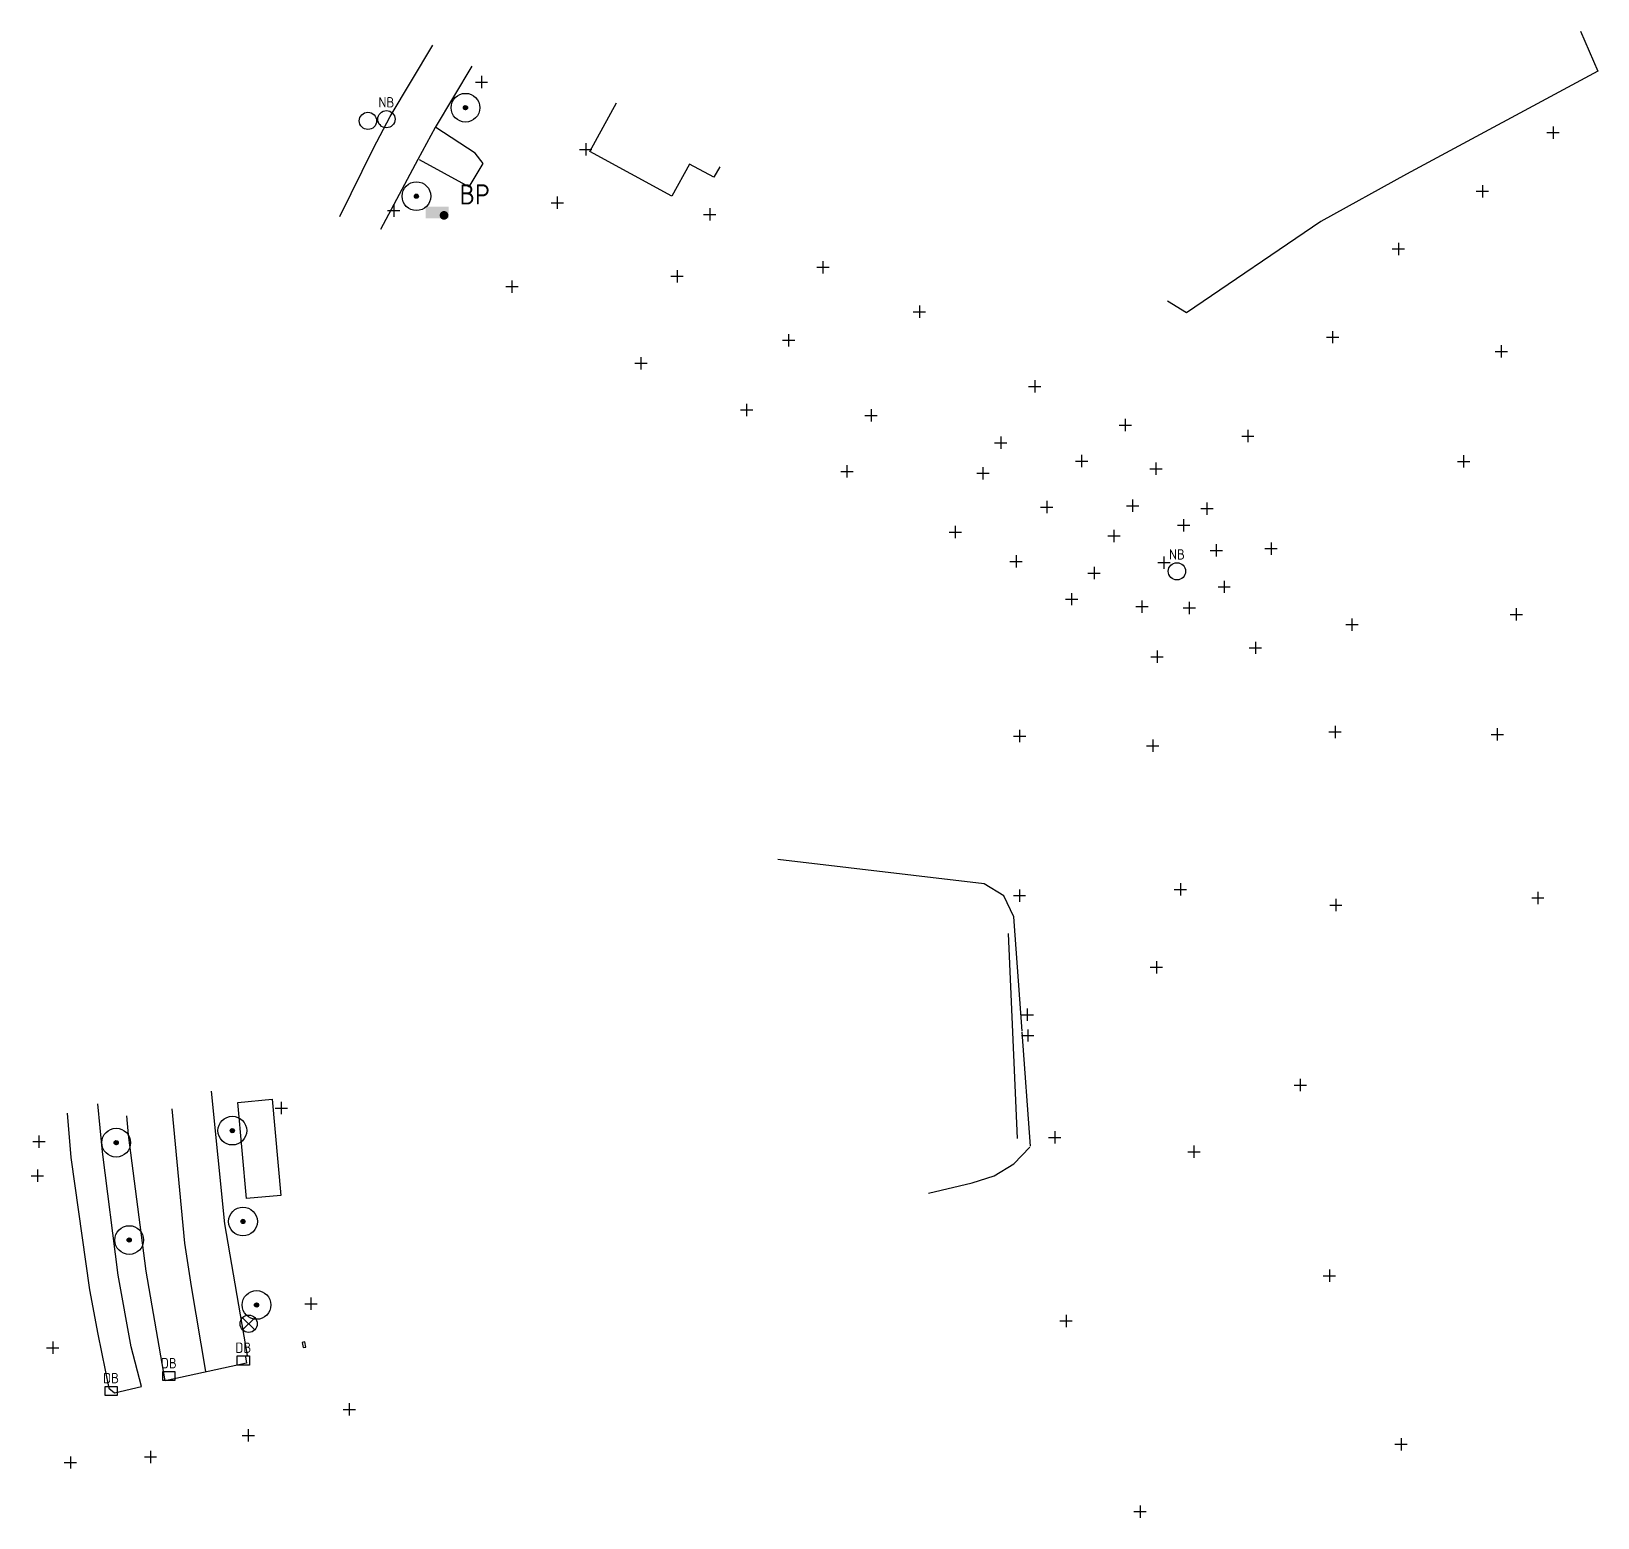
# Model space of a CAD drawing. Header units: metres. Extents: x 119223 to 119845, y 6148385 to 6148707.
# Drawn here: x 119496.2 to 119632.4, y 6148440.6 to 6148569.9 of the extents above; entities that cross this region are included whole.
import ezdxf
from ezdxf.enums import TextEntityAlignment as Align

# ---------------------------------------------------------------- set-up
doc = ezdxf.new("R2010")
doc.units = ezdxf.units.M
for name, color, linetype in [('ANL_ASF', 7, 'Continuous'), ('ANL_BTM', 7, 'Continuous'), ('ANL_MST', 7, 'Continuous'), ('ASF', 7, 'Continuous'), ('BYGG_HHL', 7, 'Continuous'), ('EL_BEL', 1, 'Continuous'), ('EL_BEL_500', 1, 'Continuous'), ('EL_BEL_NR_500', 1, 'Continuous'), ('EL_ELE', 7, 'Continuous'), ('TERR_AHZ', 1, 'Continuous'), ('TERR_AHZ_500', 1, 'Continuous'), ('TERR_ATL', 7, 'Continuous'), ('VA_B40', 1, 'Continuous'), ('VA_B40_500', 1, 'Continuous'), ('VA_DB', 1, 'Continuous'), ('VA_DB_500', 1, 'Continuous'), ('VA_DB_500T', 1, 'Continuous'), ('VA_DSB', 1, 'Continuous'), ('VA_DSB_500', 1, 'Continuous'), ('VA_DSB_500T', 1, 'Continuous'), ('VA_NB', 1, 'Continuous'), ('VA_NB_500', 1, 'Continuous'), ('VA_NB_500T', 1, 'Continuous'), ('VA_VBP', 1, 'Continuous'), ('VA_VBP_500', 1, 'Continuous'), ('VAG_GBA', 7, 'Continuous'), ('VAG_VKA', 7, 'Continuous'), ('VAG_VM', 7, 'Continuous'), ('VEG_LTA', 1, 'Continuous'), ('VEG_LTA_500', 1, 'Continuous'), ('VEG_LTA_500T', 1, 'Continuous')]:
    doc.layers.add(name, color=color, linetype=linetype)
doc.styles.add('iso', font='iso.shx')

# ---------------------------------------------------------------- blocks, each defined once
blk = doc.blocks.new('TERR_AHZ')
at = {"layer": 'TERR_AHZ_500'}
for points in [[(-0.535, 0), (0.535, 0)], [(0, 0.535), (0, -0.535)]]:
    blk.add_lwpolyline(points, dxfattribs=at)
blk = doc.blocks.new('VA_DB')
at = {"layer": 'VA_DB_500', "flags": 128}
blk.add_lwpolyline([(-0.525, 0.39375), (0.525, 0.39375), (0.525, -0.39375), (-0.525, -0.39375)], close=True, dxfattribs=at)
at = {"layer": 'VA_DB_500T', "style": 'iso'}
blk.add_text('DB', height=0.9, dxfattribs=at).set_placement((0, 0.39375), align=Align.BOTTOM_CENTER)
blk = doc.blocks.new('VEG_LTA')
at = {"layer": 'VEG_LTA_500'}
for points in [[(-0.02, 0.18), (-0.18, 0.02)], [(-0.17, -0.06), (0.06, 0.17)], [(0.12, 0.14), (-0.14, -0.12)], [(-0.09, -0.16), (0.16, 0.09)], [(0.18, 0.02), (-0.02, -0.18)], [(0.09, -0.15), (0.15, -0.09)]]:
    blk.add_lwpolyline(points, dxfattribs=at)
for radius in [1.25, 0.18]:
    blk.add_circle((0, 0), radius, dxfattribs=at)
at = {"layer": 'VEG_LTA_500T', "style": 'iso'}
blk.add_attdef('ARTBET/STAMDIAMETER', text='', height=1.25, dxfattribs=at).set_placement((-0.95, 1.05), align=Align.BOTTOM_LEFT)
blk = doc.blocks.new('EL_BEL')
at = {"layer": 'EL_BEL_500'}
for p, q in [((-0.53, 0.53), (0.53, -0.53)), ((0.53, 0.53), (-0.53, -0.53))]:
    blk.add_line(p, q, dxfattribs=at)
blk.add_circle((0, 0), 0.75, dxfattribs=at)
at = {"layer": 'EL_BEL_NR_500', "style": 'iso'}
blk.add_attdef('G', (0.89, 0.04), '', height=1.25, dxfattribs=at)
blk = doc.blocks.new('VA_NB')
at = {"layer": 'VA_NB_500'}
blk.add_circle((0, 0), 0.75, dxfattribs=at)
at = {"layer": 'VA_NB_500T', "style": 'iso'}
blk.add_text('NB', height=0.9, dxfattribs=at).set_placement((0, 0.75), align=Align.BOTTOM_CENTER)
blk = doc.blocks.new('VA_VBP')
at = {"layer": 'VA_VBP_500'}
blk.add_solid([(-1, 0.5), (-1, -0.5), (1, 0.5), (1, -0.5)], dxfattribs=at)
blk = doc.blocks.new('VA_DSB')
at = {"layer": 'VA_DSB_500', "const_width": 0.375}
blk.add_lwpolyline([(-0.19, 0, 1), (0.19, 0, 1)], format="xyb", close=True, dxfattribs=at)
at = {"layer": 'VA_DSB_500T', "style": 'iso'}
blk.add_text('BP', height=1.75, dxfattribs=at).set_placement((1.35, 0.95))
blk = doc.blocks.new('VA_B40')
at = {"layer": 'VA_B40_500'}
blk.add_circle((0, 0), 0.75, dxfattribs=at)

msp = doc.modelspace()

# ---------------------------------------------------------------- linework, layer by layer
at = {"layer": 'ANL_ASF', "color": 2}
for points in [[(119630.9317, 6148569.9189, 0), (119632.4141, 6148566.4518, 0), (119615.7889, 6148557.5009, 0), (119608.3345, 6148553.3795, 0), (119596.6506, 6148545.4249, 0), (119595.0153, 6148546.4551, 0)], [(119529.9395, 6148558.7818, 0), (119534.2684, 6148556.4053, 0), (119535.4952, 6148558.4264, 0), (119534.8033, 6148559.318, 0), (119531.3761, 6148561.5446, 0)]]:
    msp.add_polyline3d(points, dxfattribs=at)
at = {"layer": 'ANL_BTM', "color": 2}
for points in [[(119582.354, 6148482.941, 0), (119581.651, 6148492.884, 0), (119580.775, 6148494.702, 0), (119579.048, 6148495.773, 0), (119561.108, 6148497.87, 0)], [(119583.102, 6148472.931, 0), (119582.374, 6148482.87, 0)], [(119574.208, 6148468.858, 0), (119578.019, 6148469.759, 0), (119579.942, 6148470.348, 0), (119581.646, 6148471.412, 0), (119583.046, 6148472.862, 0)]]:
    msp.add_polyline3d(points, dxfattribs=at)
at = {"layer": 'ANL_MST', "color": 2}
msp.add_polyline3d([(119556.0641, 6148558.1423, 0), (119555.5477, 6148557.2263, 0), (119553.4495, 6148558.3495, 0), (119551.8985, 6148555.5888, 0), (119544.7666, 6148559.4585, 0), (119547.1014, 6148563.7105, 0)], dxfattribs=at)
at = {"layer": 'ASF', "color": 2}
msp.add_polyline3d([(119514.8164, 6148454.6026, 0), (119514.9121, 6148454.0541, 0), (119507.8376, 6148452.5374, 0)], dxfattribs=at)
at = {"layer": 'BYGG_HHL', "color": 2}
msp.add_polyline3d([(119514.9204, 6148468.3827, 0), (119514.1535, 6148476.7487, 0), (119517.14, 6148477.0334, 0), (119517.9079, 6148468.6566, 0), (119514.9204, 6148468.3827, 0)], dxfattribs=at)
at = {"layer": 'EL_ELE', "color": 2}
msp.add_polyline3d([(119519.8513, 6148455.4144, 0), (119520.0787, 6148455.4571, 0), (119519.9696, 6148455.9252, 0), (119519.7602, 6148455.8619, 0), (119519.8513, 6148455.4144, 0)], dxfattribs=at)
at = {"layer": 'TERR_ATL', "color": 2}
msp.add_polyline3d([(119581.149, 6148491.432, 0), (119581.925, 6148473.62, 0)], dxfattribs=at)
at = {"layer": 'VAG_GBA', "color": 2}
msp.add_polyline3d([(119499.3252, 6148475.8178, 0), (119499.6409, 6148471.9461, 0), (119501.2537, 6148460.4493, 0), (119501.9708, 6148456.5913, 0), (119502.9483, 6148451.8906, 0), (119503.445, 6148451.4912, 0), (119505.7901, 6148452.0416, 0), (119504.8796, 6148455.4742, 0), (119503.74, 6148461.7306, 0), (119502.3828, 6148472.4504, 0), (119501.9883, 6148476.6192, 0)], dxfattribs=at)
at = {"layer": 'VAG_VKA', "color": 2}
for points in [[(119534.5133, 6148566.8902, 0), (119531.3218, 6148561.5499, 0), (119529.7994, 6148558.7662, 0), (119526.5516, 6148552.6721, 0)], [(119511.8384, 6148477.7352, 0), (119512.9963, 6148466.1842, 0), (119514.9613, 6148454.7205, 0), (119514.8164, 6148454.6026, 0)], [(119507.8376, 6148452.5374, 0), (119506.1823, 6148462.0809, 0), (119504.6445, 6148473.9197, 0), (119504.5098, 6148475.5744, 0)]]:
    msp.add_polyline3d(points, dxfattribs=at)
at = {"layer": 'VAG_VM', "color": 2}
for points in [[(119523.0178, 6148553.82, 0), (119525.9683, 6148559.7557, 0), (119527.417, 6148562.5182, 0), (119531.1179, 6148568.7006, 0)], [(119508.4146, 6148476.2005, 0), (119509.5054, 6148464.4958, 0), (119510.0874, 6148460.7406, 0), (119511.3352, 6148453.3363, 0)]]:
    msp.add_polyline3d(points, dxfattribs=at)

# ---------------------------------------------------------------- block references
at = {"layer": 'EL_BEL', "color": 2}
msp.add_blockref('EL_BEL', (119515.1002, 6148457.4916), dxfattribs=at)
at = {"layer": 'TERR_AHZ', "color": 2}
for p in [(119535.346, 6148565.502), (119628.5369, 6148561.1145), (119544.415, 6148559.652), (119622.387, 6148556.003), (119527.717, 6148554.32), (119541.941, 6148555.009), (119555.194, 6148553.995), (119615.079, 6148550.984), (119565.038, 6148549.389), (119537.998, 6148547.709), (119552.356, 6148548.608), (119573.432, 6148545.53), (119609.364, 6148543.314), (119562.047, 6148543.042), (119624.023, 6148542.073), (119549.217, 6148541.043), (119583.457, 6148539.031), (119558.407, 6148536.988), (119569.224, 6148536.511), (119591.332, 6148535.67), (119580.497, 6148534.128), (119601.99, 6148534.716), (119587.53, 6148532.532), (119620.756, 6148532.508), (119567.125, 6148531.641), (119578.956, 6148531.47), (119593.995, 6148531.874), (119584.503, 6148528.532), (119591.963, 6148528.655), (119598.428, 6148528.403), (119596.4, 6148526.953), (119576.546, 6148526.363), (119590.341, 6148526.028), (119599.244, 6148524.767), (119604.011, 6148524.924), (119581.841, 6148523.805), (119594.689, 6148523.703), (119588.625, 6148522.795), (119599.933, 6148521.595), (119586.666, 6148520.524), (119592.775, 6148519.883), (119596.895, 6148519.757), (119625.334, 6148519.2), (119611.047, 6148518.308), (119602.649, 6148516.289), (119594.102, 6148515.516), (119582.146, 6148508.612), (119609.575, 6148508.973), (119623.686, 6148508.755), (119593.725, 6148507.769), (119582.133, 6148494.737), (119596.128, 6148495.273), (119627.211, 6148494.534), (119609.643, 6148493.907), (119594.035, 6148488.497), (119582.805, 6148484.379), (119582.853, 6148482.568), (119606.55, 6148478.252), (119517.9367, 6148476.2509), (119496.8544, 6148473.3351), (119585.201, 6148473.708), (119597.306, 6148472.451), (119496.7334, 6148470.3725), (119609.081, 6148461.663), (119520.5191, 6148459.239), (119586.189, 6148457.743), (119498.0566, 6148455.4013), (119523.8515, 6148450.0362), (119515.0596, 6148447.7793), (119615.322, 6148447.014), (119499.5971, 6148445.4241), (119506.562, 6148445.9112), (119592.615, 6148441.158)]:
    msp.add_blockref('TERR_AHZ', p, dxfattribs=at)
at = {"layer": 'VA_B40', "color": 2}
msp.add_blockref('VA_B40', (119525.4719, 6148562.1302), dxfattribs=at)
at = {"layer": 'VA_DB', "color": 2}
for p in [(119514.6375, 6148454.2979), (119508.155, 6148452.9507), (119503.1351, 6148451.6502)]:
    msp.add_blockref('VA_DB', p, dxfattribs=at)
at = {"layer": 'VA_DSB', "color": 2}
msp.add_blockref('VA_DSB', (119532.0897, 6148553.9092), dxfattribs=at)
at = {"layer": 'VA_NB', "color": 2}
for p in [(119527.0801, 6148562.2746), (119595.8259, 6148522.9478)]:
    msp.add_blockref('VA_NB', p, dxfattribs=at)
at = {"layer": 'VA_VBP', "color": 2}
msp.add_blockref('VA_VBP', (119531.4934, 6148554.1558), dxfattribs=at)
at = {"layer": 'VEG_LTA', "color": 2}
for p in [(119533.9511, 6148563.2721), (119529.6873, 6148555.5741), (119503.5811, 6148473.2461), (119513.6787, 6148474.2925), (119514.603, 6148466.386), (119504.7133, 6148464.7721), (119515.7865, 6148459.1284)]:
    msp.add_blockref('VEG_LTA', p, dxfattribs=at)

doc.saveas('drawing.dxf')
